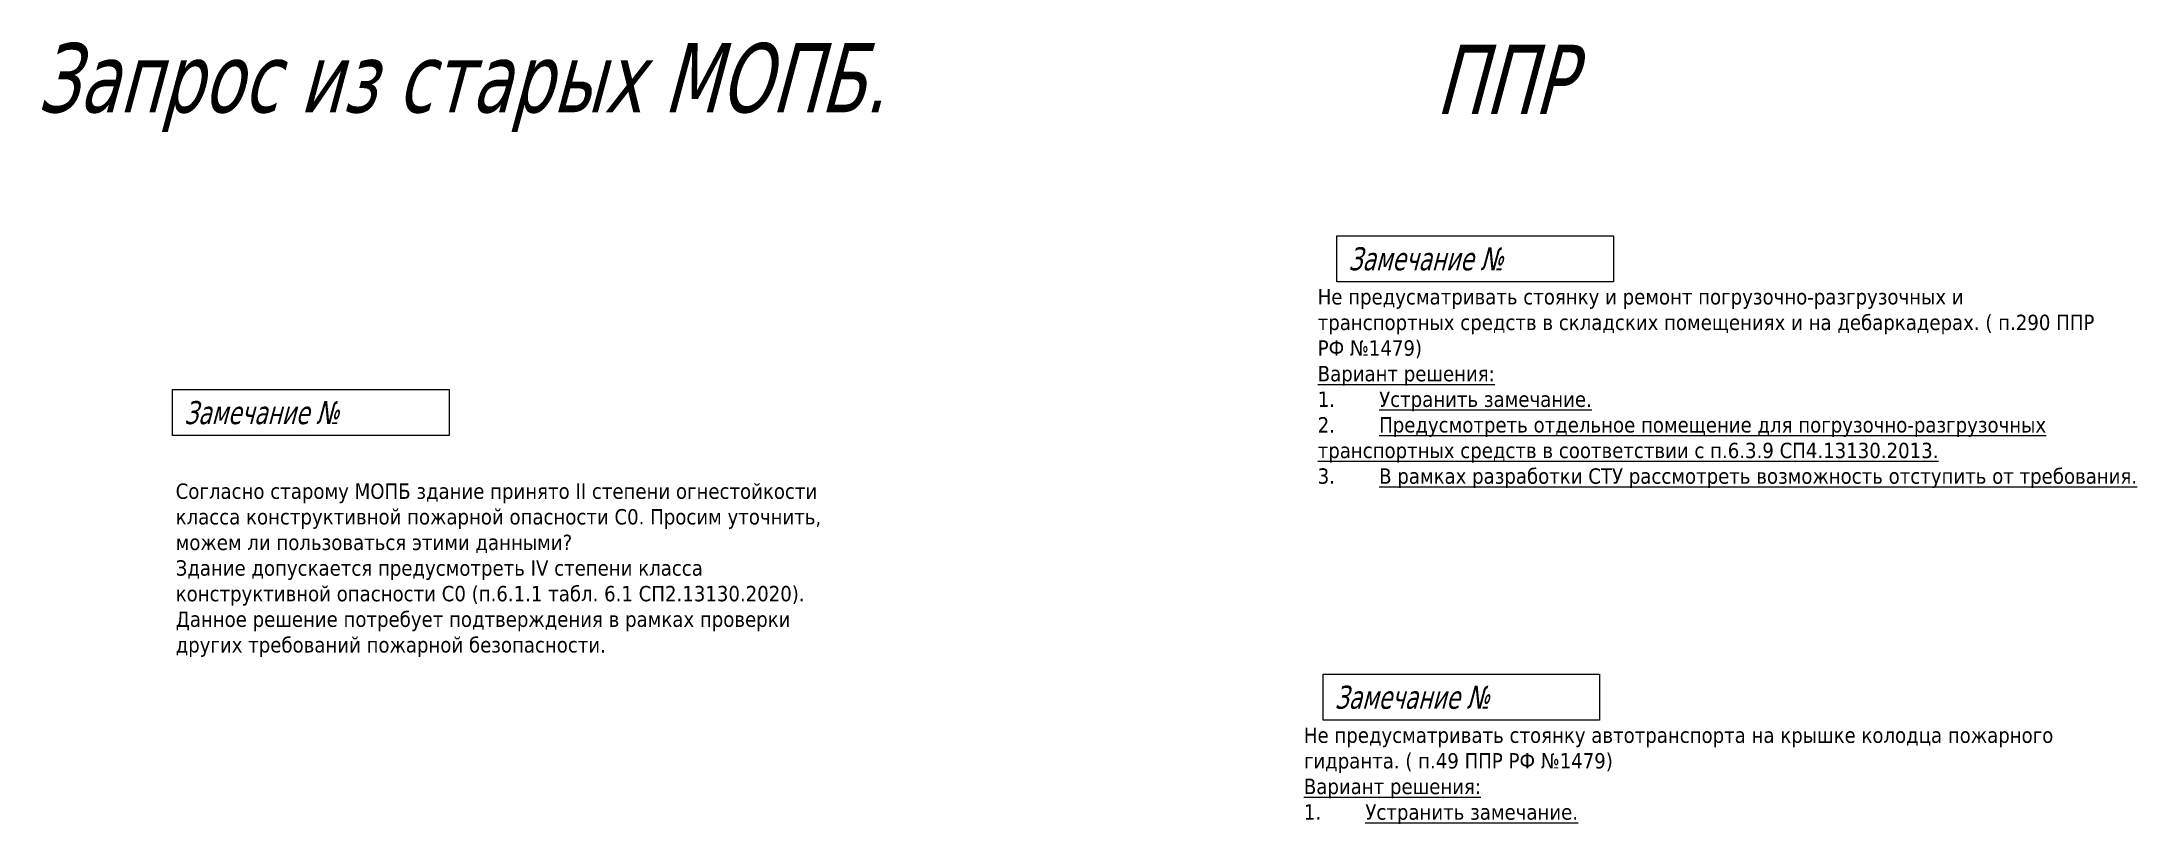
# Model space of a CAD drawing. Header units: millimetres. Extents: x -204396 to 1997851, y -2958255 to 237418.
# Drawn here: x -204396 to -122555, y -151360 to -120810 of the extents above; entities that cross this region are included whole.
import ezdxf

# ---------------------------------------------------------------- set-up
doc = ezdxf.new("R2010")
doc.units = ezdxf.units.MM
doc.layers.add('экспертиза', color=1, linetype='Continuous', lineweight=0)
doc.styles.add('ЭКСПЕРТИЗА', font='tahoma.ttf')

msp = doc.modelspace()

# ---------------------------------------------------------------- texts
at = {"layer": 'экспертиза', "color": 2, "lineweight": 0, "style": 'ЭКСПЕРТИЗА', "oblique": 14.99998, "width": 0.8}
for s, p in [('Запрос из старых МОПБ.', (-204596, -123559)), ('ППР', (-149963, -123623))]:
    msp.add_text(s, height=2700, dxfattribs=at).set_placement(p)
at = {"layer": 'экспертиза', "lineweight": 0, "style": 'ЭКСПЕРТИЗА', "oblique": 14.99998, "width": 0.8}
for p in [(-153363, -129731), (-198841, -135738), (-153901, -146854)]:
    msp.add_text('Замечание №', height=900, dxfattribs=at).set_placement(p)
at = {"layer": 'экспертиза', "lineweight": 0, "ltscale": 100, "char_height": 600, "attachment_point": 1, "style": 'ЭКСПЕРТИЗА'}
for s, insert, width in [('Не предусматривать стоянку и ремонт погрузочно-разгрузочных и транспортных средств в складских помещениях и на дебаркадерах. ( п.290 ППР РФ №1479)\\P{\\A1;\\L\\C6;Вариант решения:\\P\\l1.^I\\LУстранить замечание.\\P\\l2.^I\\LПредусмотреть отдельное помещение для \\A0;погрузочно-разгрузочных транспортных средств в соответствии с п.6.3.9 СП4.13130.2013.\\P\\l3.^I\\LВ рамках разработки СТУ рассмотреть возможность отступить от требования. }', (-154562, -130465), 30348.77), ('Согласно старому МОПБ здание принято II степени огнестойкости класса конструктивной пожарной опасности С0. Просим уточнить, можем ли пользоваться этими данными?\\PЗдание допускается предусмотреть IV степени класса конструктивной опасности C0 (п.6.1.1 табл. 6.1 СП2.13130.2020).\\P{\\C1;Данное решение потребует подтверждения в рамках проверки других требований пожарной безопасности.}', (-199171, -138057), 26293.33), ('Не предусматривать стоянку автотранспорта на крышке колодца пожарного гидранта. ( п.49 ППР РФ №1479)\\P{\\A1;\\L\\C6;Вариант решения:\\P\\l1.^I\\LУстранить замечание.}', (-155101, -147588), 30348.77)]:
    msp.add_mtext(s, dxfattribs=dict(at, insert=insert, width=width))

# ---------------------------------------------------------------- linework, layer by layer
at = {"layer": 'экспертиза', "lineweight": 0}
for points in [[(-153813, -128381), (-143013, -128381), (-143013, -130181), (-153813, -130181), (-153813, -128381)], [(-199291, -134388), (-188491, -134388), (-188491, -136188), (-199291, -136188), (-199291, -134388)], [(-154351, -145504), (-143551, -145504), (-143551, -147304), (-154351, -147304), (-154351, -145504)]]:
    msp.add_lwpolyline(points, dxfattribs=at)

msp.set_redraw_order([(e.dxf.handle, doc.entitydb.next_handle()) for e in msp.query("TEXT MTEXT ATTDEF DIMENSION ARC_DIMENSION")])  # texts and dimensions are drawn at this point

doc.saveas('drawing.dxf')
